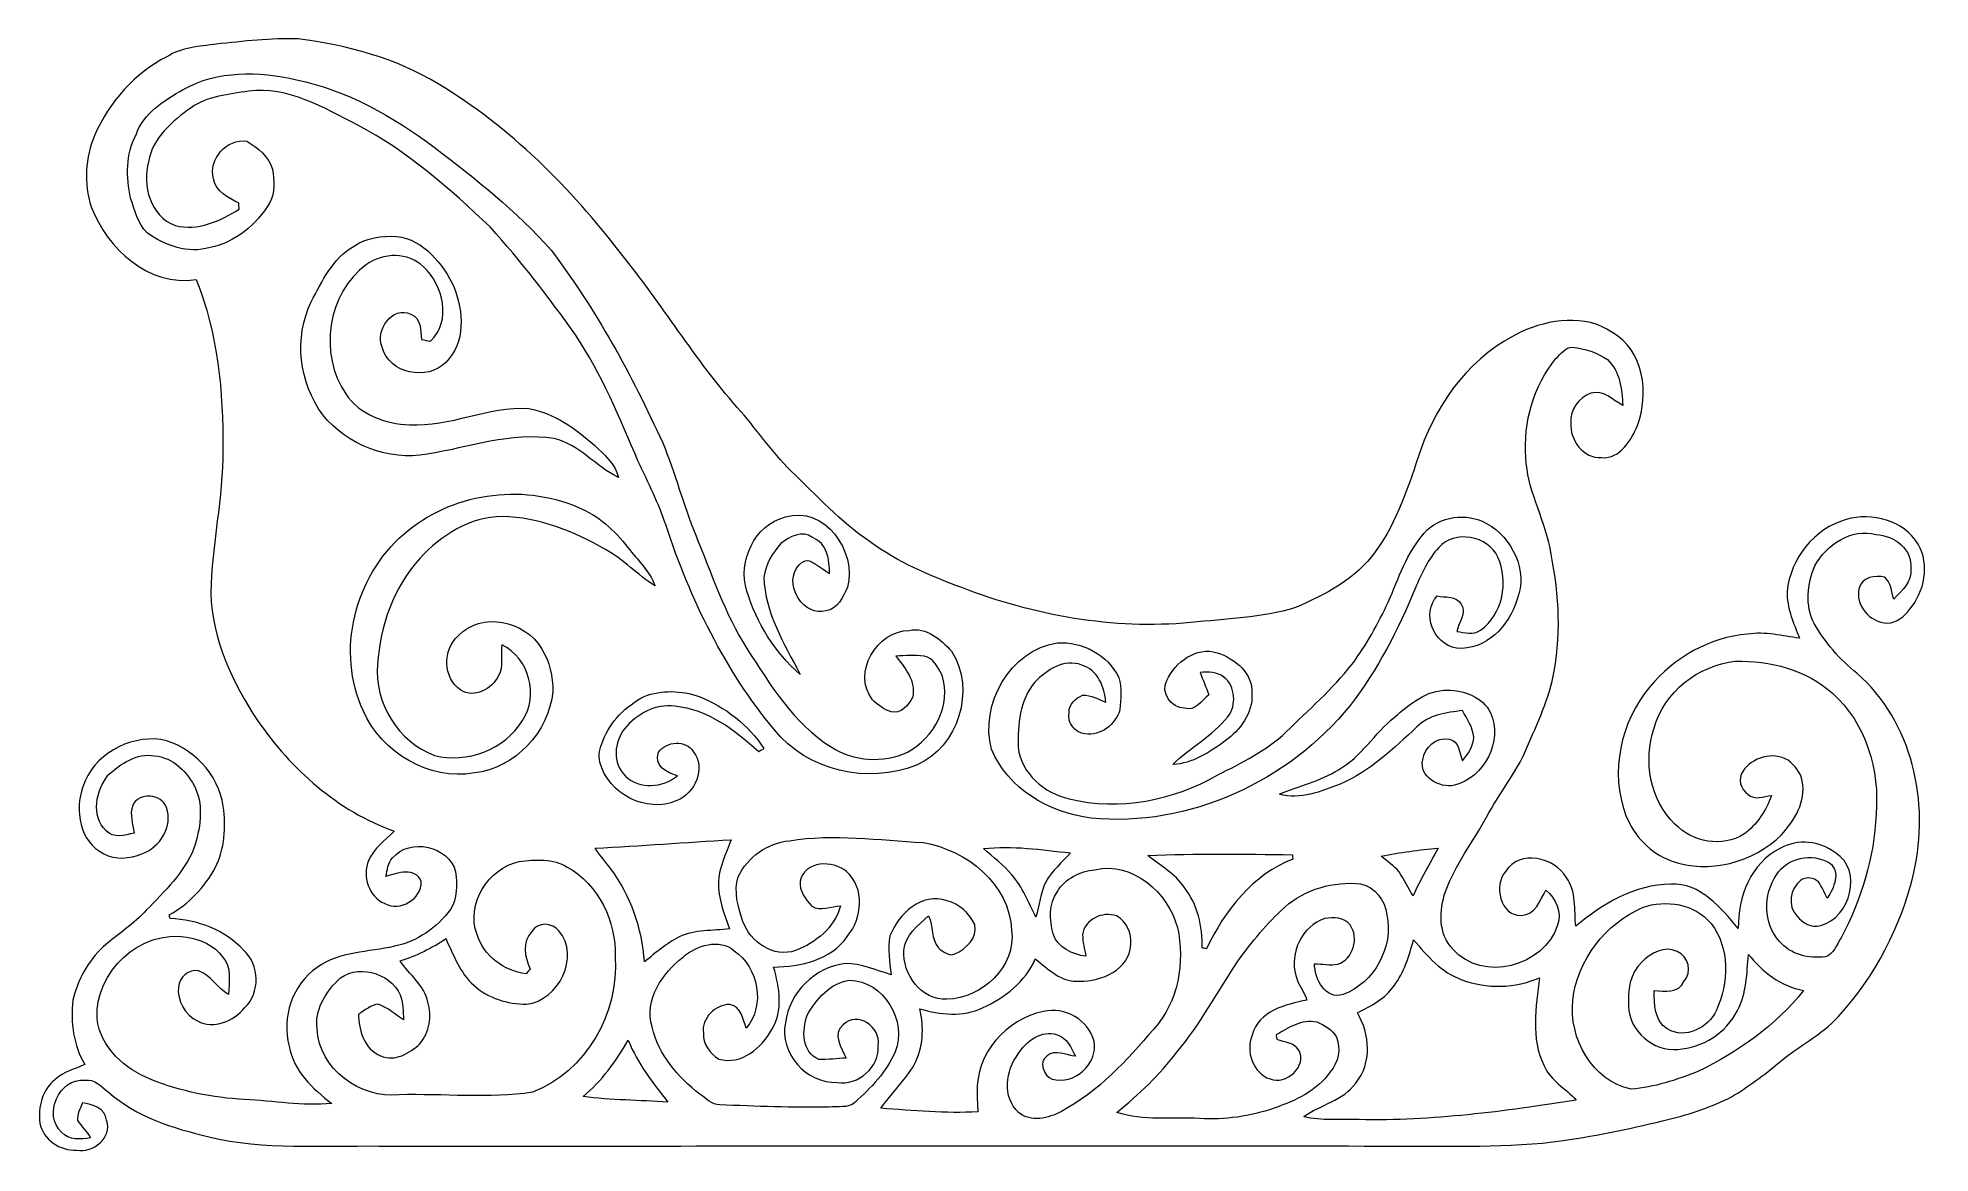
# Model space of a CAD drawing. Header units: centimetres. Extents: x -16.2 to 16.3, y -9.6 to 9.6.
import ezdxf

# ---------------------------------------------------------------- set-up
doc = ezdxf.new("R2010")
doc.units = ezdxf.units.CM
doc.header["$MEASUREMENT"] = 0
doc.layers.add('Layer 1', color=7, linetype='Continuous')

msp = doc.modelspace()

# ---------------------------------------------------------------- linework, layer by layer
at = {"layer": 'Layer 1', "color": 252, "lineweight": 9}
for points, knots in [([(-13.14463, 9.44912), (-12.67684, 9.49851), (-12.20765, 9.55848), (-11.73634, 9.53978), (-11.73634, 9.53978), (-10.89814, 9.43677), (-10.06135, 9.20923), (-9.33533, 8.76826), (-9.33533, 8.76826), (-8.09743, 8.02425), (-7.06415, 6.98708), (-6.19067, 5.84549), (-6.19067, 5.84549), (-5.49429, 4.99283), (-4.92984, 4.04068), (-4.201, 3.21342), (-4.201, 3.21342), (-3.8835, 2.85923), (-3.62033, 2.45918), (-3.27884, 2.1258), (-3.27884, 2.1258), (-2.83999, 1.706), (-2.43005, 1.24809), (-1.9224, 0.90766), (-1.9224, 0.90766), (-1.44827, 0.55242), (-0.89758, 0.32699), (-0.34725, 0.11991), (-0.34725, 0.11991), (0.89806, -0.36128), (2.24567, -0.6047), (3.58093, -0.47981), (3.58093, -0.47981), (4.18312, -0.4149), (4.79801, -0.40361), (5.38116, -0.2237), (5.38116, -0.2237), (5.89127, -0.00003), (6.41585, 0.26843), (6.74817, 0.73339), (6.74817, 0.73339), (7.13446, 1.25621), (7.32143, 1.88627), (7.5324, 2.49199), (7.5324, 2.49199), (7.82661, 3.34783), (8.42598, 4.12112), (9.25571, 4.51058), (9.25571, 4.51058), (9.7362, 4.72754), (10.35074, 4.82208), (10.81146, 4.50317), (10.81146, 4.50317), (11.36356, 4.1959), (11.44999, 3.44907), (11.25103, 2.90262), (11.25103, 2.90262), (11.13814, 2.64827), (10.95963, 2.32936), (10.63331, 2.35123), (10.63331, 2.35123), (10.3218, 2.33324), (10.08192, 2.65709), (10.10802, 2.95166), (10.10802, 2.95166), (10.08156, 3.17355), (10.24596, 3.38416), (10.44705, 3.45719), (10.44705, 3.45719), (10.66612, 3.52104), (10.82593, 3.34395), (10.99632, 3.24517), (10.99632, 3.24517), (10.98433, 3.52457), (10.95152, 3.83395), (10.73315, 4.03539), (10.73315, 4.03539), (10.55535, 4.15392), (10.34756, 4.22342), (10.13589, 4.24812), (10.13589, 4.24812), (10.01242, 4.24988), (9.9327, 4.12782), (9.84944, 4.05444), (9.84944, 4.05444), (9.46526, 3.58313), (9.28641, 2.95695), (9.33508, 2.35264), (9.33508, 2.35264), (9.35413, 1.81607), (9.63495, 1.34158), (9.7429, 0.8237), (9.7429, 0.8237), (9.88648, 0.12309), (9.95527, -0.60611), (9.81769, -1.31343), (9.81769, -1.31343), (9.7429, -1.78227), (9.52558, -2.20878), (9.34744, -2.64375), (9.34744, -2.64375), (9.16681, -3.06391), (8.86978, -3.41845), (8.65917, -3.82273), (8.65917, -3.82273), (8.42351, -4.24642), (8.12153, -4.63624), (7.9536, -5.0945), (7.9536, -5.0945), (7.84637, -5.42117), (7.82414, -5.82792), (8.08484, -6.08968), (8.08484, -6.08968), (8.58896, -6.66612), (9.64906, -6.38284), (9.87731, -5.67588), (9.87731, -5.67588), (9.95457, -5.44234), (9.84944, -5.21938), (9.67623, -5.07121), (9.67623, -5.07121), (9.57886, -5.24831), (9.49807, -5.49984), (9.25536, -5.50584), (9.25536, -5.50584), (8.88953, -5.51642), (8.77558, -4.98972), (8.9876, -4.74913), (8.9876, -4.74913), (9.22291, -4.37201), (9.82616, -4.50642), (10.02759, -4.8532), (10.02759, -4.8532), (10.20609, -5.09697), (10.16341, -5.40953), (10.18987, -5.69246), (10.18987, -5.69246), (10.65483, -5.30722), (11.19846, -4.97702), (11.82253, -4.96926), (11.82253, -4.96926), (12.33229, -4.94069), (12.68048, -5.38166), (12.98034, -5.72915), (12.98034, -5.72915), (12.96835, -5.19363), (13.19801, -4.59496), (13.70601, -4.35543), (13.70601, -4.35543), (13.99987, -4.18715), (14.38158, -4.22455), (14.64581, -4.43445), (14.64581, -4.43445), (15.12911, -4.72373), (14.90157, -5.55205), (14.39533, -5.67764), (14.39533, -5.67764), (14.23235, -5.73267), (14.08418, -5.63178), (13.9847, -5.51642), (13.9847, -5.51642), (13.82383, -5.3485), (13.86864, -5.0437), (14.04891, -4.90753), (14.04891, -4.90753), (14.13992, -4.83768), (14.27363, -4.85637), (14.35476, -4.93222), (14.35476, -4.93222), (14.42144, -5.01548), (14.45742, -5.11849), (14.50611, -5.21268), (14.50611, -5.21268), (14.62111, -5.03876), (14.74811, -4.75971), (14.5435, -4.6052), (14.5435, -4.6052), (14.25458, -4.42951), (13.81255, -4.50995), (13.6351, -4.81086), (13.6351, -4.81086), (13.40509, -5.14988), (13.40262, -5.64236), (13.68907, -5.95245), (13.68907, -5.95245), (13.87287, -6.18423), (14.19601, -6.2509), (14.47718, -6.21915), (14.47718, -6.21915), (14.62111, -6.17188), (14.66697, -6.0022), (14.74741, -5.89001), (14.74741, -5.89001), (15.08925, -5.23526), (15.31714, -4.51242), (15.34395, -3.77052), (15.34395, -3.77052), (15.41239, -3.01699), (15.17215, -2.2056), (14.59748, -1.69302), (14.59748, -1.69302), (14.14486, -1.29014), (13.52433, -1.12857), (12.92848, -1.14339), (12.92848, -1.14339), (12.29842, -1.21677), (11.69976, -1.66585), (11.53678, -2.29309), (11.53678, -2.29309), (11.34592, -2.84907), (11.46093, -3.52534), (11.89379, -3.9388), (11.89379, -3.9388), (12.18765, -4.25207), (12.70623, -4.34696), (13.0763, -4.11237), (13.0763, -4.11237), (13.29996, -3.94903), (13.46224, -3.70949), (13.54761, -3.44738), (13.54761, -3.44738), (13.41602, -3.46361), (13.25939, -3.53557), (13.1465, -3.42798), (13.1465, -3.42798), (13.01915, -3.34049), (12.9687, -3.16516), (13.05619, -3.03392), (13.05619, -3.03392), (13.21635, -2.7898), (13.5776, -2.68926), (13.83512, -2.84307), (13.83512, -2.84307), (13.94731, -2.93409), (14.05984, -3.0505), (14.07501, -3.20185), (14.07501, -3.20185), (14.15403, -3.55039), (13.94096, -3.87389), (13.72329, -4.12295), (13.72329, -4.12295), (13.23575, -4.59461), (12.47763, -4.81051), (11.83029, -4.56815), (11.83029, -4.56815), (11.46869, -4.4401), (11.19246, -4.1427), (11.05065, -3.79134), (11.05065, -3.79134), (10.77231, -3.05121), (10.95575, -2.17985), (11.46375, -1.5833), (11.46375, -1.5833), (11.87615, -1.08059), (12.48751, -0.72923), (13.14086, -0.67772), (13.14086, -0.67772), (13.4386, -0.6308), (13.73635, -0.70771), (14.03021, -0.74969), (14.03021, -0.74969), (13.93037, -0.4904), (13.81008, -0.22969), (13.81819, 0.055), (13.81819, 0.055), (13.87358, 0.61592), (14.28386, 1.13909), (14.83384, 1.28902), (14.83384, 1.28902), (15.27446, 1.41672), (15.8202, 1.27808), (16.06468, 0.86745), (16.06468, 0.86745), (16.27317, 0.51114), (16.17686, 0.05112), (15.9211, -0.25439), (15.9211, -0.25439), (15.83185, -0.37857), (15.69426, -0.47911), (15.53833, -0.4904), (15.53833, -0.4904), (15.242, -0.48228), (14.97565, -0.18348), (15.05468, 0.11815), (15.05468, 0.11815), (15.10865, 0.29983), (15.33055, 0.33934), (15.49353, 0.29736), (15.49353, 0.29736), (15.60854, 0.21128), (15.60219, 0.05077), (15.64805, -0.07518), (15.64805, -0.07518), (15.7874, 0.06911), (15.96273, 0.21833), (15.93874, 0.44235), (15.93874, 0.44235), (15.97931, 0.77608), (15.65546, 1.01667), (15.34678, 1.03114), (15.34678, 1.03114), (14.91462, 1.14649), (14.49376, 0.85616), (14.29162, 0.49385), (14.29162, 0.49385), (14.16215, 0.18694), (14.12511, -0.18877), (14.28068, -0.49357), (14.28068, -0.49357), (14.46836, -0.82165), (14.71918, -1.11164), (15.01375, -1.34835), (15.01375, -1.34835), (15.97049, -2.17632), (16.26823, -3.56838), (15.99411, -4.7703), (15.99411, -4.7703), (15.77858, -5.68716), (15.33443, -6.55429), (14.69378, -7.24644), (14.69378, -7.24644), (14.40345, -7.56606), (14.00481, -7.75233), (13.68025, -8.03137), (13.68025, -8.03137), (13.42378, -8.24974), (13.14968, -8.44765), (12.86251, -8.62298), (12.86251, -8.62298), (12.5235, -8.79231), (12.16296, -8.9179), (11.79466, -9.00539), (11.79466, -9.00539), (11.19458, -9.15603), (10.58816, -9.28303), (9.97573, -9.37122), (9.97573, -9.37122), (9.0257, -9.50775), (8.06297, -9.45871), (7.10695, -9.46647), (7.10695, -9.46647), (1.28611, -9.45836), (-4.53438, -9.46788), (-10.35555, -9.46647), (-10.35555, -9.46647), (-11.32782, -9.45483), (-12.31525, -9.53421), (-13.27092, -9.30913), (-13.27092, -9.30913), (-13.8844, -9.15815), (-14.5187, -8.968), (-14.99918, -8.53585), (-14.99918, -8.53585), (-15.11771, -8.44306), (-15.22884, -8.30795), (-15.40064, -8.33758), (-15.40064, -8.33758), (-15.8462, -8.29208), (-16.12241, -8.93166), (-15.79787, -9.22905), (-15.79787, -9.22905), (-15.67087, -9.36981), (-15.46837, -9.35605), (-15.29975, -9.3243), (-15.29975, -9.3243), (-15.36289, -9.21706), (-15.46061, -9.13486), (-15.52235, -9.02691), (-15.52235, -9.02691), (-15.53963, -8.92143), (-15.47331, -8.8223), (-15.44156, -8.72529), (-15.44156, -8.72529), (-15.27223, -8.74469), (-15.04433, -8.82265), (-15.02599, -9.02233), (-15.02599, -9.02233), (-14.92227, -9.32748), (-15.25882, -9.58853), (-15.53999, -9.53668), (-15.53999, -9.53668), (-15.82256, -9.55114), (-16.1189, -9.35923), (-16.1697, -9.07101), (-16.1697, -9.07101), (-16.20568, -8.80396), (-16.13089, -8.49175), (-15.90758, -8.32312), (-15.90758, -8.32312), (-15.76753, -8.18695), (-15.5735, -8.14567), (-15.40064, -8.06912), (-15.40064, -8.06912), (-15.59678, -7.73821), (-15.643, -7.34099), (-15.60701, -6.96351), (-15.60701, -6.96351), (-15.52023, -6.61779), (-15.34808, -6.28689), (-15.08279, -6.04523), (-15.08279, -6.04523), (-14.83655, -5.83216), (-14.56103, -5.65295), (-14.33807, -5.41341), (-14.33807, -5.41341), (-14.02939, -5.09379), (-13.69531, -4.77206), (-13.52563, -4.35296), (-13.52563, -4.35296), (-13.42156, -4.02911), (-13.35629, -3.65305), (-13.49846, -3.33096), (-13.49846, -3.33096), (-13.63252, -3.05262), (-13.88017, -2.79368), (-14.20437, -2.76687), (-14.20437, -2.76687), (-14.50988, -2.71254), (-14.78328, -2.9041), (-14.99636, -3.09566), (-14.99636, -3.09566), (-15.20661, -3.35883), (-15.30116, -3.79733), (-15.03305, -4.05451), (-15.03305, -4.05451), (-14.90993, -4.18363), (-14.70673, -4.136), (-14.55362, -4.09261), (-14.55362, -4.09261), (-14.57126, -3.93915), (-14.63652, -3.77158), (-14.57761, -3.62165), (-14.57761, -3.62165), (-14.47883, -3.38247), (-14.07702, -3.41704), (-13.99905, -3.65622), (-13.99905, -3.65622), (-13.87629, -3.96914), (-14.11476, -4.34555), (-14.41886, -4.45033), (-14.41886, -4.45033), (-14.62453, -4.52617), (-14.87712, -4.5678), (-15.07503, -4.44786), (-15.07503, -4.44786), (-15.4906, -4.24854), (-15.57879, -3.69327), (-15.43168, -3.29745), (-15.43168, -3.29745), (-15.25988, -2.74958), (-14.65028, -2.42256), (-14.09677, -2.4843), (-14.09677, -2.4843), (-13.55173, -2.60212), (-13.10617, -3.08331), (-13.02292, -3.63329), (-13.02292, -3.63329), (-12.97494, -3.98713), (-12.9954, -4.36601), (-13.16156, -4.68845), (-13.16156, -4.68845), (-13.34218, -5.0243), (-13.61523, -5.31287), (-13.95143, -5.49596), (-13.95143, -5.49596), (-13.94755, -5.51183), (-13.94014, -5.54323), (-13.93626, -5.55875), (-13.93626, -5.55875), (-13.46953, -5.58451), (-12.99258, -5.75066), (-12.67402, -6.10521), (-12.67402, -6.10521), (-12.39709, -6.35145), (-12.38439, -6.83898), (-12.65673, -7.09475), (-12.65673, -7.09475), (-12.84088, -7.32229), (-13.19119, -7.46481), (-13.4646, -7.31947), (-13.4646, -7.31947), (-13.68191, -7.22034), (-13.81667, -6.97163), (-13.79338, -6.73668), (-13.79338, -6.73668), (-13.77504, -6.57264), (-13.61805, -6.41812), (-13.44766, -6.45834), (-13.44766, -6.45834), (-13.23247, -6.53101), (-13.13016, -6.75679), (-12.93543, -6.86227), (-12.93543, -6.86227), (-12.9252, -6.65095), (-12.87263, -6.39237), (-13.03597, -6.22057), (-13.03597, -6.22057), (-13.17144, -6.01878), (-13.41732, -5.91718), (-13.65016, -5.88331), (-13.65016, -5.88331), (-14.44638, -5.73726), (-15.23448, -6.48197), (-15.18756, -7.2789), (-15.18756, -7.2789), (-15.13676, -7.77914), (-14.70285, -8.14779), (-14.2587, -8.32383), (-14.2587, -8.32383), (-13.7514, -8.53232), (-13.20566, -8.63462), (-12.65991, -8.66778), (-12.65991, -8.66778), (-12.16073, -8.69318), (-11.66296, -8.77961), (-11.16166, -8.73622), (-11.16166, -8.73622), (-11.48551, -8.48399), (-11.82065, -8.17813), (-11.89191, -7.75303), (-11.89191, -7.75303), (-12.02597, -7.26161), (-11.83723, -6.6887), (-11.41213, -6.39978), (-11.41213, -6.39978), (-11.02761, -6.11544), (-10.527, -6.14683), (-10.08392, -6.03606), (-10.08392, -6.03606), (-9.70046, -5.95492), (-9.35085, -5.72315), (-9.12402, -5.40459), (-9.12402, -5.40459), (-9.00654, -5.21621), (-9.00619, -4.9735), (-9.03547, -4.76148), (-9.03547, -4.76148), (-9.14764, -4.31662), (-9.82393, -4.16281), (-10.11603, -4.51982), (-10.11603, -4.51982), (-10.20352, -4.60237), (-10.20174, -4.72937), (-10.23562, -4.83768), (-10.23562, -4.83768), (-10.0377, -4.77876), (-9.72267, -4.67046), (-9.6253, -4.92658), (-9.6253, -4.92658), (-9.6112, -5.21938), (-9.99397, -5.45257), (-10.24973, -5.30405), (-10.24973, -5.30405), (-10.52666, -5.18728), (-10.64061, -4.83415), (-10.52878, -4.56639), (-10.52878, -4.56639), (-10.43776, -4.35578), (-10.24585, -4.21749), (-10.08922, -4.05804), (-10.08922, -4.05804), (-11.06077, -3.71972), (-11.85416, -2.99653), (-12.43554, -2.16327), (-12.43554, -2.16327), (-12.86135, -1.50816), (-13.21553, -0.77085), (-13.23741, 0.02466), (-13.23741, 0.02466), (-13.22188, 0.85157), (-13.02398, 1.66472), (-13.03174, 2.49269), (-13.03174, 2.49269), (-13.01833, 3.47835), (-13.11781, 4.4873), (-13.48894, 5.40875), (-13.48894, 5.40875), (-14.30491, 5.28458), (-15.01717, 5.93616), (-15.2881, 6.65794), (-15.2881, 6.65794), (-15.41828, 7.05799), (-15.39253, 7.50531), (-15.22884, 7.89196), (-15.22884, 7.89196), (-14.97801, 8.45887), (-14.54762, 8.95241), (-13.99023, 9.23322), (-13.99023, 9.23322), (-13.73976, 9.39761), (-13.43214, 9.41137), (-13.14463, 9.44912), (-13.14463, 9.44912), (-13.14463, 9.44912), (-13.14463, 9.44912), (-13.14463, 9.44912)], [0, 0, 0, 0, 0.00666667, 0.00666667, 0.00666667, 0.00666667, 0.01333333, 0.01333333, 0.01333333, 0.01333333, 0.02, 0.02, 0.02, 0.02, 0.02666667, 0.02666667, 0.02666667, 0.02666667, 0.03333333, 0.03333333, 0.03333333, 0.03333333, 0.04, 0.04, 0.04, 0.04, 0.04666667, 0.04666667, 0.04666667, 0.04666667, 0.05333333, 0.05333333, 0.05333333, 0.05333333, 0.06, 0.06, 0.06, 0.06, 0.06666667, 0.06666667, 0.06666667, 0.06666667, 0.07333333, 0.07333333, 0.07333333, 0.07333333, 0.08, 0.08, 0.08, 0.08, 0.08666667, 0.08666667, 0.08666667, 0.08666667, 0.09333333, 0.09333333, 0.09333333, 0.09333333, 0.1, 0.1, 0.1, 0.1, 0.10666667, 0.10666667, 0.10666667, 0.10666667, 0.11333333, 0.11333333, 0.11333333, 0.11333333, 0.12, 0.12, 0.12, 0.12, 0.12666667, 0.12666667, 0.12666667, 0.12666667, 0.13333333, 0.13333333, 0.13333333, 0.13333333, 0.14, 0.14, 0.14, 0.14, 0.14666667, 0.14666667, 0.14666667, 0.14666667, 0.15333333, 0.15333333, 0.15333333, 0.15333333, 0.16, 0.16, 0.16, 0.16, 0.16666667, 0.16666667, 0.16666667, 0.16666667, 0.17333333, 0.17333333, 0.17333333, 0.17333333, 0.18, 0.18, 0.18, 0.18, 0.18666667, 0.18666667, 0.18666667, 0.18666667, 0.19333333, 0.19333333, 0.19333333, 0.19333333, 0.2, 0.2, 0.2, 0.2, 0.20666667, 0.20666667, 0.20666667, 0.20666667, 0.21333333, 0.21333333, 0.21333333, 0.21333333, 0.22, 0.22, 0.22, 0.22, 0.22666667, 0.22666667, 0.22666667, 0.22666667, 0.23333333, 0.23333333, 0.23333333, 0.23333333, 0.24, 0.24, 0.24, 0.24, 0.24666667, 0.24666667, 0.24666667, 0.24666667, 0.25333333, 0.25333333, 0.25333333, 0.25333333, 0.26, 0.26, 0.26, 0.26, 0.26666667, 0.26666667, 0.26666667, 0.26666667, 0.27333333, 0.27333333, 0.27333333, 0.27333333, 0.28, 0.28, 0.28, 0.28, 0.28666667, 0.28666667, 0.28666667, 0.28666667, 0.29333333, 0.29333333, 0.29333333, 0.29333333, 0.3, 0.3, 0.3, 0.3, 0.30666667, 0.30666667, 0.30666667, 0.30666667, 0.31333333, 0.31333333, 0.31333333, 0.31333333, 0.32, 0.32, 0.32, 0.32, 0.32666667, 0.32666667, 0.32666667, 0.32666667, 0.33333333, 0.33333333, 0.33333333, 0.33333333, 0.34, 0.34, 0.34, 0.34, 0.34666667, 0.34666667, 0.34666667, 0.34666667, 0.35333333, 0.35333333, 0.35333333, 0.35333333, 0.36, 0.36, 0.36, 0.36, 0.36666667, 0.36666667, 0.36666667, 0.36666667, 0.37333333, 0.37333333, 0.37333333, 0.37333333, 0.38, 0.38, 0.38, 0.38, 0.38666667, 0.38666667, 0.38666667, 0.38666667, 0.39333333, 0.39333333, 0.39333333, 0.39333333, 0.4, 0.4, 0.4, 0.4, 0.40666667, 0.40666667, 0.40666667, 0.40666667, 0.41333333, 0.41333333, 0.41333333, 0.41333333, 0.42, 0.42, 0.42, 0.42, 0.42666667, 0.42666667, 0.42666667, 0.42666667, 0.43333333, 0.43333333, 0.43333333, 0.43333333, 0.44, 0.44, 0.44, 0.44, 0.44666667, 0.44666667, 0.44666667, 0.44666667, 0.45333333, 0.45333333, 0.45333333, 0.45333333, 0.46, 0.46, 0.46, 0.46, 0.46666667, 0.46666667, 0.46666667, 0.46666667, 0.47333333, 0.47333333, 0.47333333, 0.47333333, 0.48, 0.48, 0.48, 0.48, 0.48666667, 0.48666667, 0.48666667, 0.48666667, 0.49333333, 0.49333333, 0.49333333, 0.49333333, 0.5, 0.5, 0.5, 0.5, 0.50666667, 0.50666667, 0.50666667, 0.50666667, 0.51333333, 0.51333333, 0.51333333, 0.51333333, 0.52, 0.52, 0.52, 0.52, 0.52666667, 0.52666667, 0.52666667, 0.52666667, 0.53333333, 0.53333333, 0.53333333, 0.53333333, 0.54, 0.54, 0.54, 0.54, 0.54666667, 0.54666667, 0.54666667, 0.54666667, 0.55333333, 0.55333333, 0.55333333, 0.55333333, 0.56, 0.56, 0.56, 0.56, 0.56666667, 0.56666667, 0.56666667, 0.56666667, 0.57333333, 0.57333333, 0.57333333, 0.57333333, 0.58, 0.58, 0.58, 0.58, 0.58666667, 0.58666667, 0.58666667, 0.58666667, 0.59333333, 0.59333333, 0.59333333, 0.59333333, 0.6, 0.6, 0.6, 0.6, 0.60666667, 0.60666667, 0.60666667, 0.60666667, 0.61333333, 0.61333333, 0.61333333, 0.61333333, 0.62, 0.62, 0.62, 0.62, 0.62666667, 0.62666667, 0.62666667, 0.62666667, 0.63333333, 0.63333333, 0.63333333, 0.63333333, 0.64, 0.64, 0.64, 0.64, 0.64666667, 0.64666667, 0.64666667, 0.64666667, 0.65333333, 0.65333333, 0.65333333, 0.65333333, 0.66, 0.66, 0.66, 0.66, 0.66666667, 0.66666667, 0.66666667, 0.66666667, 0.67333333, 0.67333333, 0.67333333, 0.67333333, 0.68, 0.68, 0.68, 0.68, 0.68666667, 0.68666667, 0.68666667, 0.68666667, 0.69333333, 0.69333333, 0.69333333, 0.69333333, 0.7, 0.7, 0.7, 0.7, 0.70666667, 0.70666667, 0.70666667, 0.70666667, 0.71333333, 0.71333333, 0.71333333, 0.71333333, 0.72, 0.72, 0.72, 0.72, 0.72666667, 0.72666667, 0.72666667, 0.72666667, 0.73333333, 0.73333333, 0.73333333, 0.73333333, 0.74, 0.74, 0.74, 0.74, 0.74666667, 0.74666667, 0.74666667, 0.74666667, 0.75333333, 0.75333333, 0.75333333, 0.75333333, 0.76, 0.76, 0.76, 0.76, 0.76666667, 0.76666667, 0.76666667, 0.76666667, 0.77333333, 0.77333333, 0.77333333, 0.77333333, 0.78, 0.78, 0.78, 0.78, 0.78666667, 0.78666667, 0.78666667, 0.78666667, 0.79333333, 0.79333333, 0.79333333, 0.79333333, 0.8, 0.8, 0.8, 0.8, 0.80666667, 0.80666667, 0.80666667, 0.80666667, 0.81333333, 0.81333333, 0.81333333, 0.81333333, 0.82, 0.82, 0.82, 0.82, 0.82666667, 0.82666667, 0.82666667, 0.82666667, 0.83333333, 0.83333333, 0.83333333, 0.83333333, 0.84, 0.84, 0.84, 0.84, 0.84666667, 0.84666667, 0.84666667, 0.84666667, 0.85333333, 0.85333333, 0.85333333, 0.85333333, 0.86, 0.86, 0.86, 0.86, 0.86666667, 0.86666667, 0.86666667, 0.86666667, 0.87333333, 0.87333333, 0.87333333, 0.87333333, 0.88, 0.88, 0.88, 0.88, 0.88666667, 0.88666667, 0.88666667, 0.88666667, 0.89333333, 0.89333333, 0.89333333, 0.89333333, 0.9, 0.9, 0.9, 0.9, 0.90666667, 0.90666667, 0.90666667, 0.90666667, 0.91333333, 0.91333333, 0.91333333, 0.91333333, 0.92, 0.92, 0.92, 0.92, 0.92666667, 0.92666667, 0.92666667, 0.92666667, 0.93333333, 0.93333333, 0.93333333, 0.93333333, 0.94, 0.94, 0.94, 0.94, 0.94666667, 0.94666667, 0.94666667, 0.94666667, 0.95333333, 0.95333333, 0.95333333, 0.95333333, 0.96, 0.96, 0.96, 0.96, 0.96666667, 0.96666667, 0.96666667, 0.96666667, 0.97333333, 0.97333333, 0.97333333, 0.97333333, 0.98, 0.98, 0.98, 0.98, 0.98666667, 0.98666667, 0.98666667, 0.98666667, 1, 1, 1, 1]), ([(-13.70978, 8.67301), (-14.03186, 8.48427), (-14.39875, 8.26943), (-14.52046, 7.8909), (-14.52046, 7.8909), (-14.70002, 7.5607), (-14.69015, 7.1677), (-14.61289, 6.80858), (-14.61289, 6.80858), (-14.54692, 6.60008), (-14.48765, 6.37148), (-14.3289, 6.21097), (-14.3289, 6.21097), (-14.02692, 5.9859), (-13.6244, 5.85043), (-13.25046, 5.95768), (-13.25046, 5.95768), (-12.81831, 6.04869), (-12.44295, 6.34997), (-12.2267, 6.72991), (-12.2267, 6.72991), (-12.1258, 6.90242), (-12.14768, 7.11479), (-12.17696, 7.30317), (-12.17696, 7.30317), (-12.24046, 7.51837), (-12.43413, 7.67253), (-12.61899, 7.78224), (-12.61899, 7.78224), (-12.95942, 7.8401), (-13.28503, 7.46792), (-13.1919, 7.13701), (-13.1919, 7.13701), (-13.15556, 6.91829), (-12.93402, 6.81105), (-12.75516, 6.71932), (-12.75516, 6.71932), (-12.75445, 6.69357), (-12.75304, 6.64242), (-12.75234, 6.61667), (-12.75234, 6.61667), (-13.07195, 6.41558), (-13.46424, 6.23355), (-13.84842, 6.33727), (-13.84842, 6.33727), (-14.27457, 6.49566), (-14.4171, 7.02695), (-14.30562, 7.43229), (-14.30562, 7.43229), (-14.23894, 7.84186), (-13.89393, 8.13149), (-13.57466, 8.35798), (-13.57466, 8.35798), (-13.28715, 8.56118), (-12.92767, 8.58834), (-12.59147, 8.64337), (-12.59147, 8.64337), (-11.91202, 8.72839), (-11.29466, 8.36045), (-10.71469, 8.06129), (-10.71469, 8.06129), (-9.86203, 7.6115), (-9.13778, 6.96838), (-8.44175, 6.31116), (-8.44175, 6.31116), (-7.9154, 5.72625), (-7.4328, 5.10184), (-6.97983, 4.45837), (-6.97983, 4.45837), (-6.52687, 3.78562), (-6.21678, 3.03068), (-5.9021, 2.28702), (-5.9021, 2.28702), (-5.72924, 1.92507), (-5.54897, 1.56595), (-5.42373, 1.18424), (-5.42373, 1.18424), (-5.0078, -0.07694), (-4.41654, -1.29508), (-3.56353, -2.32061), (-3.56353, -2.32061), (-3.00297, -3.0251), (-1.95098, -3.26323), (-1.12583, -2.92562), (-1.12583, -2.92562), (-0.40581, -2.61694), (-0.10101, -1.6334), (-0.52187, -0.97335), (-0.52187, -0.97335), (-0.70426, -0.77085), (-0.95755, -0.55178), (-1.25248, -0.61387), (-1.25248, -0.61387), (-1.80175, -0.61987), (-2.24061, -1.348), (-1.88148, -1.80414), (-1.88148, -1.80414), (-1.79399, -1.89586), (-1.6811, -1.971), (-1.5601, -2.01298), (-1.5601, -2.01298), (-1.39465, -2.05849), (-1.26094, -1.8948), (-1.19392, -1.76498), (-1.19392, -1.76498), (-1.12477, -1.48629), (-1.3255, -1.25663), (-1.47967, -1.05378), (-1.47967, -1.05378), (-1.3181, -1.04496), (-1.15546, -1.03826), (-0.99354, -1.05766), (-0.99354, -1.05766), (-0.83161, -1.08271), (-0.75577, -1.25663), (-0.68415, -1.38328), (-0.68415, -1.38328), (-0.52223, -1.90362), (-0.81997, -2.45748), (-1.2807, -2.70372), (-1.2807, -2.70372), (-1.69274, -2.89881), (-2.20709, -2.86353), (-2.5895, -2.61482), (-2.5895, -2.61482), (-3.23369, -2.21618), (-3.63409, -1.54591), (-4.0352, -0.92537), (-4.0352, -0.92537), (-4.41973, -0.32177), (-4.64162, 0.36403), (-4.91431, 1.0209), (-4.91431, 1.0209), (-5.12705, 1.53984), (-5.26286, 2.08665), (-5.48018, 2.60347), (-5.48018, 2.60347), (-6.00899, 3.76446), (-6.62141, 4.89511), (-7.39541, 5.91252), (-7.39541, 5.91252), (-7.98701, 6.58245), (-8.69151, 7.14195), (-9.40306, 7.67888), (-9.40306, 7.67888), (-10.10615, 8.21087), (-10.89602, 8.65748), (-11.76738, 8.83811), (-11.76738, 8.83811), (-12.40803, 8.98768), (-13.12028, 9.0025), (-13.70978, 8.67301), (-13.70978, 8.67301), (-13.70978, 8.67301), (-13.70978, 8.67301), (-13.70978, 8.67301)], [0, 0, 0, 0, 0.025, 0.025, 0.025, 0.025, 0.05, 0.05, 0.05, 0.05, 0.075, 0.075, 0.075, 0.075, 0.1, 0.1, 0.1, 0.1, 0.125, 0.125, 0.125, 0.125, 0.15, 0.15, 0.15, 0.15, 0.175, 0.175, 0.175, 0.175, 0.2, 0.2, 0.2, 0.2, 0.225, 0.225, 0.225, 0.225, 0.25, 0.25, 0.25, 0.25, 0.275, 0.275, 0.275, 0.275, 0.3, 0.3, 0.3, 0.3, 0.325, 0.325, 0.325, 0.325, 0.35, 0.35, 0.35, 0.35, 0.375, 0.375, 0.375, 0.375, 0.4, 0.4, 0.4, 0.4, 0.425, 0.425, 0.425, 0.425, 0.45, 0.45, 0.45, 0.45, 0.475, 0.475, 0.475, 0.475, 0.5, 0.5, 0.5, 0.5, 0.525, 0.525, 0.525, 0.525, 0.55, 0.55, 0.55, 0.55, 0.575, 0.575, 0.575, 0.575, 0.6, 0.6, 0.6, 0.6, 0.625, 0.625, 0.625, 0.625, 0.65, 0.65, 0.65, 0.65, 0.675, 0.675, 0.675, 0.675, 0.7, 0.7, 0.7, 0.7, 0.725, 0.725, 0.725, 0.725, 0.75, 0.75, 0.75, 0.75, 0.775, 0.775, 0.775, 0.775, 0.8, 0.8, 0.8, 0.8, 0.825, 0.825, 0.825, 0.825, 0.85, 0.85, 0.85, 0.85, 0.875, 0.875, 0.875, 0.875, 0.9, 0.9, 0.9, 0.9, 0.925, 0.925, 0.925, 0.925, 0.95, 0.95, 0.95, 0.95, 1, 1, 1, 1]), ([(-10.77749, 5.98343), (-11.14191, 5.77705), (-11.32817, 5.38406), (-11.51232, 5.0274), (-11.51232, 5.0274), (-11.81395, 4.40898), (-11.7247, 3.63428), (-11.31406, 3.08571), (-11.31406, 3.08571), (-10.89249, 2.56713), (-10.18553, 2.29055), (-9.52442, 2.4105), (-9.52442, 2.4105), (-8.80192, 2.52585), (-8.08685, 2.7982), (-7.34566, 2.6779), (-7.34566, 2.6779), (-6.91034, 2.58265), (-6.6327, 2.1953), (-6.24218, 2.01186), (-6.24218, 2.01186), (-6.29368, 2.2454), (-6.4863, 2.40662), (-6.65034, 2.56431), (-6.65034, 2.56431), (-6.97701, 2.84865), (-7.34531, 3.11817), (-7.78099, 3.19543), (-7.78099, 3.19543), (-8.47879, 3.23917), (-9.12896, 2.87475), (-9.8271, 2.91567), (-9.8271, 2.91567), (-10.23809, 2.93367), (-10.6833, 3.08571), (-10.91895, 3.4459), (-10.91895, 3.4459), (-11.38603, 4.12464), (-11.24033, 5.17522), (-10.56581, 5.66628), (-10.56581, 5.66628), (-10.28254, 5.87266), (-9.84263, 5.885), (-9.5865, 5.62536), (-9.5865, 5.62536), (-9.24573, 5.31597), (-9.0979, 4.6965), (-9.46656, 4.35077), (-9.46656, 4.35077), (-9.51736, 4.3603), (-9.56781, 4.36982), (-9.61826, 4.38005), (-9.61826, 4.38005), (-9.63696, 4.53492), (-9.62319, 4.748), (-9.80135, 4.81185), (-9.80135, 4.81185), (-10.12061, 4.97272), (-10.42612, 4.53351), (-10.29558, 4.246), (-10.29558, 4.246), (-10.17635, 3.78915), (-9.5216, 3.66497), (-9.20304, 3.98671), (-9.20304, 3.98671), (-8.86226, 4.32185), (-8.8993, 4.85948), (-9.0598, 5.27399), (-9.0598, 5.27399), (-9.24996, 5.67651), (-9.5784, 6.09138), (-10.04865, 6.15065), (-10.04865, 6.15065), (-10.29912, 6.15982), (-10.5651, 6.12842), (-10.77749, 5.98343), (-10.77749, 5.98343), (-10.77749, 5.98343), (-10.77749, 5.98343), (-10.77749, 5.98343)], [0, 0, 0, 0, 0.04761905, 0.04761905, 0.04761905, 0.04761905, 0.0952381, 0.0952381, 0.0952381, 0.0952381, 0.14285714, 0.14285714, 0.14285714, 0.14285714, 0.19047619, 0.19047619, 0.19047619, 0.19047619, 0.23809524, 0.23809524, 0.23809524, 0.23809524, 0.28571429, 0.28571429, 0.28571429, 0.28571429, 0.33333333, 0.33333333, 0.33333333, 0.33333333, 0.38095238, 0.38095238, 0.38095238, 0.38095238, 0.42857143, 0.42857143, 0.42857143, 0.42857143, 0.47619048, 0.47619048, 0.47619048, 0.47619048, 0.52380952, 0.52380952, 0.52380952, 0.52380952, 0.57142857, 0.57142857, 0.57142857, 0.57142857, 0.61904762, 0.61904762, 0.61904762, 0.61904762, 0.66666667, 0.66666667, 0.66666667, 0.66666667, 0.71428571, 0.71428571, 0.71428571, 0.71428571, 0.76190476, 0.76190476, 0.76190476, 0.76190476, 0.80952381, 0.80952381, 0.80952381, 0.80952381, 0.85714286, 0.85714286, 0.85714286, 0.85714286, 0.9047619, 0.9047619, 0.9047619, 0.9047619, 1, 1, 1, 1]), ([(-9.92412, 1.03784), (-10.77078, 0.315), (-11.09393, -0.98428), (-10.61909, -2.0017), (-10.61909, -2.0017), (-10.29629, -2.71254), (-9.49655, -3.19973), (-8.71267, -3.06144), (-8.71267, -3.06144), (-8.01524, -2.97818), (-7.4321, -2.36047), (-7.36824, -1.66515), (-7.36824, -1.66515), (-7.36083, -1.40832), (-7.42081, -1.14162), (-7.56333, -0.92537), (-7.56333, -0.92537), (-7.8385, -0.44771), (-8.59767, -0.28367), (-8.99101, -0.70594), (-8.99101, -0.70594), (-9.26266, -0.94372), (-9.25137, -1.43161), (-8.94728, -1.63869), (-8.94728, -1.63869), (-8.71656, -1.78615), (-8.40576, -1.62211), (-8.30205, -1.39351), (-8.30205, -1.39351), (-8.20538, -1.23405), (-8.26712, -1.04002), (-8.24348, -0.86434), (-8.24348, -0.86434), (-7.77147, -1.07565), (-7.60213, -1.73993), (-7.88965, -2.1615), (-7.88965, -2.1615), (-8.18845, -2.66351), (-8.84356, -2.90163), (-9.39989, -2.76087), (-9.39989, -2.76087), (-10.02113, -2.53122), (-10.43776, -1.85388), (-10.37391, -1.19736), (-10.37391, -1.19736), (-10.33509, -0.53414), (-10.09767, 0.1252), (-9.64895, 0.62191), (-9.64895, 0.62191), (-9.28559, 1.01985), (-8.78923, 1.33699), (-8.23466, 1.34087), (-8.23466, 1.34087), (-7.60355, 1.32817), (-7.00418, 1.08617), (-6.46372, 0.77643), (-6.46372, 0.77643), (-6.15398, 0.60322), (-5.91268, 0.33581), (-5.61211, 0.15025), (-5.61211, 0.15025), (-5.70454, 0.40778), (-5.91303, 0.59581), (-6.07743, 0.80677), (-6.07743, 0.80677), (-6.30532, 1.10063), (-6.58719, 1.36486), (-6.93856, 1.50104), (-6.93856, 1.50104), (-7.91187, 1.92437), (-9.12472, 1.73775), (-9.92412, 1.03784), (-9.92412, 1.03784), (-9.92412, 1.03784), (-9.92412, 1.03784), (-9.92412, 1.03784)], [0, 0, 0, 0, 0.05, 0.05, 0.05, 0.05, 0.1, 0.1, 0.1, 0.1, 0.15, 0.15, 0.15, 0.15, 0.2, 0.2, 0.2, 0.2, 0.25, 0.25, 0.25, 0.25, 0.3, 0.3, 0.3, 0.3, 0.35, 0.35, 0.35, 0.35, 0.4, 0.4, 0.4, 0.4, 0.45, 0.45, 0.45, 0.45, 0.5, 0.5, 0.5, 0.5, 0.55, 0.55, 0.55, 0.55, 0.6, 0.6, 0.6, 0.6, 0.65, 0.65, 0.65, 0.65, 0.7, 0.7, 0.7, 0.7, 0.75, 0.75, 0.75, 0.75, 0.8, 0.8, 0.8, 0.8, 0.85, 0.85, 0.85, 0.85, 0.9, 0.9, 0.9, 0.9, 1, 1, 1, 1]), ([(-3.3748, 1.33347), (-3.90714, 1.20223), (-4.19465, 0.57182), (-4.03696, 0.06205), (-4.03696, 0.06205), (-3.8701, -0.4851), (-3.55824, -0.99522), (-3.1215, -1.36846), (-3.1215, -1.36846), (-3.39949, -0.84317), (-3.72193, -0.31118), (-3.74486, 0.30124), (-3.74486, 0.30124), (-3.71876, 0.52137), (-3.59281, 0.7161), (-3.451, 0.87979), (-3.451, 0.87979), (-3.30601, 0.99656), (-3.0834, 1.11298), (-2.91019, 0.97928), (-2.91019, 0.97928), (-2.65478, 0.89002), (-2.61984, 0.59298), (-2.61702, 0.36333), (-2.61702, 0.36333), (-2.71299, 0.42612), (-2.80577, 0.49421), (-2.90455, 0.55171), (-2.90455, 0.55171), (-3.02343, 0.63779), (-3.13597, 0.5376), (-3.19241, 0.44341), (-3.19241, 0.44341), (-3.37339, 0.1185), (-3.058, -0.37363), (-2.67946, -0.27979), (-2.67946, -0.27979), (-2.47803, -0.25227), (-2.38702, -0.03637), (-2.30764, 0.12697), (-2.30764, 0.12697), (-2.14183, 0.73339), (-2.70522, 1.54055), (-3.3748, 1.33347), (-3.3748, 1.33347), (-3.3748, 1.33347), (-3.3748, 1.33347), (-3.3748, 1.33347)], [0, 0, 0, 0, 0.07692308, 0.07692308, 0.07692308, 0.07692308, 0.15384615, 0.15384615, 0.15384615, 0.15384615, 0.23076923, 0.23076923, 0.23076923, 0.23076923, 0.30769231, 0.30769231, 0.30769231, 0.30769231, 0.38461538, 0.38461538, 0.38461538, 0.38461538, 0.46153846, 0.46153846, 0.46153846, 0.46153846, 0.53846154, 0.53846154, 0.53846154, 0.53846154, 0.61538462, 0.61538462, 0.61538462, 0.61538462, 0.69230769, 0.69230769, 0.69230769, 0.69230769, 0.76923077, 0.76923077, 0.76923077, 0.76923077, 0.84615385, 0.84615385, 0.84615385, 0.84615385, 1, 1, 1, 1]), ([(7.5899, 1.05724), (7.29074, 0.71787), (7.14963, 0.28148), (6.97218, -0.12668), (6.97218, -0.12668), (6.79721, -0.50027), (6.59683, -0.86469), (6.35059, -1.19666), (6.35059, -1.19666), (6.01616, -1.62316), (5.60376, -1.97806), (5.21994, -2.35835), (5.21994, -2.35835), (4.88268, -2.67868), (4.46041, -2.88787), (4.04766, -3.09284), (4.04766, -3.09284), (3.28883, -3.53522), (2.35679, -3.71937), (1.49707, -3.50559), (1.49707, -3.50559), (1.07127, -3.40857), (0.66805, -3.07273), (0.62042, -2.6187), (0.62042, -2.6187), (0.60772, -2.23347), (0.64794, -1.80943), (0.90582, -1.50146), (0.90582, -1.50146), (1.10937, -1.29508), (1.41029, -1.09294), (1.71156, -1.20865), (1.71156, -1.20865), (1.98673, -1.2905), (2.10209, -1.58648), (2.12608, -1.84753), (2.12608, -1.84753), (1.99696, -1.79462), (1.87031, -1.72512), (1.72638, -1.72476), (1.72638, -1.72476), (1.61067, -1.77874), (1.48684, -1.88034), (1.49531, -2.0211), (1.49531, -2.0211), (1.45403, -2.20419), (1.5955, -2.36541), (1.76695, -2.39187), (1.76695, -2.39187), (2.03471, -2.43032), (2.29858, -2.22924), (2.36597, -1.97383), (2.36597, -1.97383), (2.38572, -1.79179), (2.40018, -1.59882), (2.34515, -1.42208), (2.34515, -1.42208), (2.16241, -1.03085), (1.71438, -0.80084), (1.29105, -0.82871), (1.29105, -0.82871), (0.48001, -0.94301), (-0.04174, -1.89092), (0.16216, -2.65187), (0.16216, -2.65187), (0.4398, -3.33484), (1.16229, -3.74724), (1.87067, -3.8379), (1.87067, -3.8379), (3.55624, -4.00124), (5.26015, -3.20784), (6.31778, -1.90503), (6.31778, -1.90503), (6.78945, -1.29191), (7.14751, -0.59835), (7.43891, 0.11603), (7.43891, 0.11603), (7.5451, 0.36015), (7.6541, 0.61204), (7.83931, 0.80818), (7.83931, 0.80818), (8.10919, 1.11792), (8.68704, 1.01138), (8.85566, 0.6452), (8.85566, 0.6452), (9.04228, 0.22751), (8.93821, -0.34011), (8.55333, -0.61246), (8.55333, -0.61246), (8.43163, -0.701), (8.28275, -0.64915), (8.14764, -0.63186), (8.14764, -0.63186), (8.17939, -0.48087), (8.31874, -0.31648), (8.22596, -0.16372), (8.22596, -0.16372), (8.14517, -0.01767), (7.94409, -0.05048), (7.81074, -0.02155), (7.81074, -0.02155), (7.53945, -0.32494), (7.74195, -0.846), (8.14094, -0.91796), (8.14094, -0.91796), (8.64293, -0.96982), (9.05392, -0.53097), (9.18481, -0.08082), (9.18481, -0.08082), (9.37989, 0.41095), (9.09802, 0.97504), (8.66023, 1.2234), (8.66023, 1.2234), (8.3205, 1.41002), (7.85201, 1.35428), (7.5899, 1.05724), (7.5899, 1.05724), (7.5899, 1.05724), (7.5899, 1.05724), (7.5899, 1.05724)], [0, 0, 0, 0, 0.03225806, 0.03225806, 0.03225806, 0.03225806, 0.06451613, 0.06451613, 0.06451613, 0.06451613, 0.09677419, 0.09677419, 0.09677419, 0.09677419, 0.12903226, 0.12903226, 0.12903226, 0.12903226, 0.16129032, 0.16129032, 0.16129032, 0.16129032, 0.19354839, 0.19354839, 0.19354839, 0.19354839, 0.22580645, 0.22580645, 0.22580645, 0.22580645, 0.25806452, 0.25806452, 0.25806452, 0.25806452, 0.29032258, 0.29032258, 0.29032258, 0.29032258, 0.32258065, 0.32258065, 0.32258065, 0.32258065, 0.35483871, 0.35483871, 0.35483871, 0.35483871, 0.38709677, 0.38709677, 0.38709677, 0.38709677, 0.41935484, 0.41935484, 0.41935484, 0.41935484, 0.4516129, 0.4516129, 0.4516129, 0.4516129, 0.48387097, 0.48387097, 0.48387097, 0.48387097, 0.51612903, 0.51612903, 0.51612903, 0.51612903, 0.5483871, 0.5483871, 0.5483871, 0.5483871, 0.58064516, 0.58064516, 0.58064516, 0.58064516, 0.61290323, 0.61290323, 0.61290323, 0.61290323, 0.64516129, 0.64516129, 0.64516129, 0.64516129, 0.67741935, 0.67741935, 0.67741935, 0.67741935, 0.70967742, 0.70967742, 0.70967742, 0.70967742, 0.74193548, 0.74193548, 0.74193548, 0.74193548, 0.77419355, 0.77419355, 0.77419355, 0.77419355, 0.80645161, 0.80645161, 0.80645161, 0.80645161, 0.83870968, 0.83870968, 0.83870968, 0.83870968, 0.87096774, 0.87096774, 0.87096774, 0.87096774, 0.90322581, 0.90322581, 0.90322581, 0.90322581, 0.93548387, 0.93548387, 0.93548387, 0.93548387, 1, 1, 1, 1]), ([(3.16924, -1.47253), (3.06129, -1.67855), (3.24615, -1.9509), (3.47369, -1.95019), (3.47369, -1.95019), (3.66842, -2.01016), (3.76367, -1.81367), (3.89208, -1.72088), (3.89208, -1.72088), (3.84481, -1.59071), (3.79225, -1.46477), (3.74462, -1.3353), (3.74462, -1.3353), (3.88326, -1.32683), (4.03637, -1.32542), (4.15208, -1.41467), (4.15208, -1.41467), (4.34822, -1.57448), (4.3768, -1.9001), (4.2177, -2.09553), (4.2177, -2.09553), (3.95629, -2.4275), (3.57211, -2.62258), (3.27331, -2.91468), (3.27331, -2.91468), (3.61198, -2.90551), (3.90937, -2.70337), (4.17395, -2.51181), (4.17395, -2.51181), (4.43077, -2.32519), (4.64914, -2.03733), (4.63221, -1.70466), (4.63221, -1.70466), (4.65443, -1.35505), (4.33976, -1.09647), (4.03566, -0.99769), (4.03566, -0.99769), (3.6783, -0.88621), (3.31529, -1.15962), (3.16924, -1.47253), (3.16924, -1.47253), (3.16924, -1.47253), (3.16924, -1.47253), (3.16924, -1.47253)], [0, 0, 0, 0, 0.08333333, 0.08333333, 0.08333333, 0.08333333, 0.16666667, 0.16666667, 0.16666667, 0.16666667, 0.25, 0.25, 0.25, 0.25, 0.33333333, 0.33333333, 0.33333333, 0.33333333, 0.41666667, 0.41666667, 0.41666667, 0.41666667, 0.5, 0.5, 0.5, 0.5, 0.58333333, 0.58333333, 0.58333333, 0.58333333, 0.66666667, 0.66666667, 0.66666667, 0.66666667, 0.75, 0.75, 0.75, 0.75, 0.83333333, 0.83333333, 0.83333333, 0.83333333, 1, 1, 1, 1]), ([(-5.79768, -1.74734), (-6.11341, -1.91103), (-6.38505, -2.17985), (-6.51099, -2.5164), (-6.51099, -2.5164), (-6.55862, -2.62823), (-6.59213, -2.75488), (-6.55826, -2.87588), (-6.55826, -2.87588), (-6.42386, -3.4181), (-5.75675, -3.76453), (-5.24098, -3.53593), (-5.24098, -3.53593), (-4.92843, -3.41633), (-4.72841, -2.97677), (-4.95842, -2.69455), (-4.95842, -2.69455), (-5.07483, -2.48571), (-5.42479, -2.51781), (-5.55073, -2.70372), (-5.55073, -2.70372), (-5.63963, -2.94573), (-5.40715, -3.05368), (-5.22864, -3.11153), (-5.22864, -3.11153), (-5.47947, -3.31473), (-5.87388, -3.35072), (-6.12047, -3.11471), (-6.12047, -3.11471), (-6.34907, -2.89916), (-6.3152, -2.52698), (-6.1314, -2.29627), (-6.1314, -2.29627), (-5.92362, -2.05214), (-5.60612, -1.86658), (-5.27486, -1.91738), (-5.27486, -1.91738), (-4.70618, -1.9636), (-4.24192, -2.33295), (-3.832, -2.69843), (-3.832, -2.69843), (-3.81013, -2.68503), (-3.76603, -2.65786), (-3.74416, -2.64446), (-3.74416, -2.64446), (-4.00627, -2.23347), (-4.40879, -1.92973), (-4.85751, -1.7484), (-4.85751, -1.7484), (-5.15774, -1.64292), (-5.49923, -1.6341), (-5.79768, -1.74734), (-5.79768, -1.74734), (-5.79768, -1.74734), (-5.79768, -1.74734), (-5.79768, -1.74734)], [0, 0, 0, 0, 0.06666667, 0.06666667, 0.06666667, 0.06666667, 0.13333333, 0.13333333, 0.13333333, 0.13333333, 0.2, 0.2, 0.2, 0.2, 0.26666667, 0.26666667, 0.26666667, 0.26666667, 0.33333333, 0.33333333, 0.33333333, 0.33333333, 0.4, 0.4, 0.4, 0.4, 0.46666667, 0.46666667, 0.46666667, 0.46666667, 0.53333333, 0.53333333, 0.53333333, 0.53333333, 0.6, 0.6, 0.6, 0.6, 0.66666667, 0.66666667, 0.66666667, 0.66666667, 0.73333333, 0.73333333, 0.73333333, 0.73333333, 0.8, 0.8, 0.8, 0.8, 0.86666667, 0.86666667, 0.86666667, 0.86666667, 1, 1, 1, 1]), ([(7.08084, -2.10259), (6.73688, -2.38093), (6.50899, -2.78874), (6.11705, -3.00817), (6.11705, -3.00817), (5.80484, -3.2029), (5.43972, -3.28298), (5.10387, -3.42551), (5.10387, -3.42551), (5.45771, -3.52922), (5.82036, -3.37753), (6.1481, -3.25123), (6.1481, -3.25123), (6.66245, -3.03745), (7.06144, -2.6441), (7.46184, -2.27228), (7.46184, -2.27228), (7.66575, -2.06237), (7.9716, -2.02498), (8.24712, -1.99076), (8.24712, -1.99076), (8.3279, -2.13434), (8.42528, -2.27827), (8.44009, -2.44831), (8.44009, -2.44831), (8.43197, -2.60424), (8.34202, -2.73724), (8.2443, -2.85189), (8.2443, -2.85189), (8.19209, -2.72948), (8.1928, -2.50934), (8.02098, -2.48359), (8.02098, -2.48359), (7.79345, -2.4342), (7.59836, -2.624), (7.5645, -2.8346), (7.5645, -2.8346), (7.495, -3.12635), (7.85413, -3.33202), (8.10741, -3.2724), (8.10741, -3.2724), (8.61542, -3.14505), (8.94985, -2.51181), (8.72514, -2.02674), (8.72514, -2.02674), (8.59355, -1.75863), (8.27252, -1.6401), (7.98924, -1.64045), (7.98924, -1.64045), (7.62835, -1.63234), (7.34013, -1.88528), (7.08084, -2.10259), (7.08084, -2.10259), (7.08084, -2.10259), (7.08084, -2.10259), (7.08084, -2.10259)], [0, 0, 0, 0, 0.06666667, 0.06666667, 0.06666667, 0.06666667, 0.13333333, 0.13333333, 0.13333333, 0.13333333, 0.2, 0.2, 0.2, 0.2, 0.26666667, 0.26666667, 0.26666667, 0.26666667, 0.33333333, 0.33333333, 0.33333333, 0.33333333, 0.4, 0.4, 0.4, 0.4, 0.46666667, 0.46666667, 0.46666667, 0.46666667, 0.53333333, 0.53333333, 0.53333333, 0.53333333, 0.6, 0.6, 0.6, 0.6, 0.66666667, 0.66666667, 0.66666667, 0.66666667, 0.73333333, 0.73333333, 0.73333333, 0.73333333, 0.8, 0.8, 0.8, 0.8, 0.86666667, 0.86666667, 0.86666667, 0.86666667, 1, 1, 1, 1]), ([(-6.64152, -4.35331), (-6.55932, -4.47714), (-6.46266, -4.58967), (-6.372, -4.70715), (-6.372, -4.70715), (-6.0291, -5.1707), (-5.83542, -5.7295), (-5.79238, -6.30241), (-5.79238, -6.30241), (-5.60294, -6.14825), (-5.41526, -5.98738), (-5.19584, -5.87661), (-5.19584, -5.87661), (-4.92878, -5.74714), (-4.62151, -5.77289), (-4.33471, -5.73867), (-4.33471, -5.73867), (-4.42395, -5.47938), (-4.53119, -5.21726), (-4.52556, -4.93822), (-4.52556, -4.93822), (-4.51251, -4.67963), (-4.39644, -4.44609), (-4.30648, -4.20903), (-4.30648, -4.20903), (-5.08541, -4.2496), (-5.86259, -4.31662), (-6.64152, -4.35331), (-6.64152, -4.35331), (-6.64152, -4.35331), (-6.64152, -4.35331), (-6.64152, -4.35331)], [0, 0, 0, 0, 0.11111111, 0.11111111, 0.11111111, 0.11111111, 0.22222222, 0.22222222, 0.22222222, 0.22222222, 0.33333333, 0.33333333, 0.33333333, 0.33333333, 0.44444444, 0.44444444, 0.44444444, 0.44444444, 0.55555556, 0.55555556, 0.55555556, 0.55555556, 0.66666667, 0.66666667, 0.66666667, 0.66666667, 0.77777778, 0.77777778, 0.77777778, 0.77777778, 1, 1, 1, 1]), ([(-3.30706, -4.22455), (-3.67995, -4.26406), (-4.0225, -4.50501), (-4.18371, -4.84367), (-4.18371, -4.84367), (-4.26521, -5.09767), (-4.1876, -5.3672), (-4.10328, -5.61097), (-4.10328, -5.61097), (-3.97805, -5.96445), (-3.57588, -6.24314), (-3.19876, -6.10909), (-3.19876, -6.10909), (-2.85269, -5.97609), (-2.53024, -5.71398), (-2.42864, -5.34532), (-2.42864, -5.34532), (-2.58809, -5.35167), (-2.77684, -5.44269), (-2.92289, -5.34991), (-2.92289, -5.34991), (-3.02061, -5.23208), (-3.1469, -5.08744), (-3.11939, -4.92128), (-3.11939, -4.92128), (-3.05024, -4.5678), (-2.55635, -4.55087), (-2.32845, -4.75548), (-2.32845, -4.75548), (-2.00284, -5.03488), (-2.05293, -5.56087), (-2.31328, -5.86779), (-2.31328, -5.86779), (-2.59409, -6.27772), (-3.11057, -6.38355), (-3.57659, -6.39554), (-3.57659, -6.39554), (-3.47569, -6.73738), (-3.40902, -7.1452), (-3.60693, -7.46552), (-3.60693, -7.46552), (-3.78226, -7.78443), (-4.12727, -8.08006), (-4.51956, -7.97316), (-4.51956, -7.97316), (-4.6642, -7.87474), (-4.7972, -7.71211), (-4.78344, -7.52761), (-4.78344, -7.52761), (-4.81907, -7.26761), (-4.5753, -7.03407), (-4.3273, -7.03583), (-4.3273, -7.03583), (-4.13433, -7.07111), (-4.10187, -7.28983), (-4.04896, -7.44435), (-4.04896, -7.44435), (-3.71064, -7.05559), (-3.83976, -6.39907), (-4.2518, -6.11438), (-4.2518, -6.11438), (-4.51003, -5.89354), (-4.90056, -6.02407), (-5.13234, -6.22162), (-5.13234, -6.22162), (-5.48018, -6.4975), (-5.81214, -6.95364), (-5.6608, -7.42036), (-5.6608, -7.42036), (-5.55779, -7.89696), (-5.21736, -8.28255), (-4.84517, -8.57818), (-4.84517, -8.57818), (-4.73934, -8.64732), (-4.63845, -8.75845), (-4.50156, -8.7581), (-4.50156, -8.7581), (-3.87786, -8.78597), (-3.25309, -8.8089), (-2.62867, -8.79831), (-2.62867, -8.79831), (-2.48403, -8.77397), (-2.29987, -8.8283), (-2.18064, -8.71647), (-2.18064, -8.71647), (-1.90653, -8.46952), (-1.63806, -8.194), (-1.49237, -7.84934), (-1.49237, -7.84934), (-1.27435, -7.32123), (-1.68922, -6.62767), (-2.27271, -6.62062), (-2.27271, -6.62062), (-2.60538, -6.66365), (-2.84669, -6.94764), (-3.00332, -7.22104), (-3.00332, -7.22104), (-3.0887, -7.48104), (-3.10034, -7.85357), (-2.80224, -7.97881), (-2.80224, -7.97881), (-2.64631, -7.98198), (-2.48897, -7.96787), (-2.33268, -7.95553), (-2.33268, -7.95553), (-2.40431, -7.77878), (-2.58069, -7.5456), (-2.38242, -7.38508), (-2.38242, -7.38508), (-2.14465, -7.13708), (-1.72485, -7.42601), (-1.78552, -7.73751), (-1.78552, -7.73751), (-1.74884, -8.10863), (-2.12666, -8.4346), (-2.48755, -8.37286), (-2.48755, -8.37286), (-3.01038, -8.39897), (-3.48769, -7.86663), (-3.37445, -7.34875), (-3.37445, -7.34875), (-3.30812, -6.83334), (-2.86433, -6.38778), (-2.34362, -6.33487), (-2.34362, -6.33487), (-2.07092, -6.32993), (-1.81763, -6.44705), (-1.56116, -6.52572), (-1.56116, -6.52572), (-1.5862, -6.30453), (-1.61972, -6.07769), (-1.58091, -5.85756), (-1.58091, -5.85756), (-1.42992, -5.48291), (-1.03834, -5.10402), (-0.60054, -5.25607), (-0.60054, -5.25607), (-0.38888, -5.30793), (-0.22484, -5.47303), (-0.125, -5.66176), (-0.125, -5.66176), (-0.07667, -5.89848), (-0.27175, -6.07981), (-0.46402, -6.1673), (-0.46402, -6.1673), (-0.56703, -6.2188), (-0.66969, -6.12426), (-0.74659, -6.0664), (-0.74659, -6.0664), (-0.881, -5.9133), (-0.83267, -5.6914), (-0.91945, -5.51607), (-0.91945, -5.51607), (-1.09761, -5.67341), (-1.31351, -5.84909), (-1.34138, -6.10203), (-1.34138, -6.10203), (-1.3696, -6.51302), (-1.04293, -6.9674), (-0.60195, -6.94446), (-0.60195, -6.94446), (-0.00223, -6.93423), (0.59185, -6.38425), (0.50683, -5.76301), (0.50683, -5.76301), (0.47261, -4.96362), (-0.26682, -4.38471), (-1.00765, -4.25595), (-1.00765, -4.25595), (-1.77212, -4.21467), (-2.54436, -4.10143), (-3.30706, -4.22455), (-3.30706, -4.22455), (-3.30706, -4.22455), (-3.30706, -4.22455), (-3.30706, -4.22455)], [0, 0, 0, 0, 0.02222222, 0.02222222, 0.02222222, 0.02222222, 0.04444444, 0.04444444, 0.04444444, 0.04444444, 0.06666667, 0.06666667, 0.06666667, 0.06666667, 0.08888889, 0.08888889, 0.08888889, 0.08888889, 0.11111111, 0.11111111, 0.11111111, 0.11111111, 0.13333333, 0.13333333, 0.13333333, 0.13333333, 0.15555556, 0.15555556, 0.15555556, 0.15555556, 0.17777778, 0.17777778, 0.17777778, 0.17777778, 0.2, 0.2, 0.2, 0.2, 0.22222222, 0.22222222, 0.22222222, 0.22222222, 0.24444444, 0.24444444, 0.24444444, 0.24444444, 0.26666667, 0.26666667, 0.26666667, 0.26666667, 0.28888889, 0.28888889, 0.28888889, 0.28888889, 0.31111111, 0.31111111, 0.31111111, 0.31111111, 0.33333333, 0.33333333, 0.33333333, 0.33333333, 0.35555556, 0.35555556, 0.35555556, 0.35555556, 0.37777778, 0.37777778, 0.37777778, 0.37777778, 0.4, 0.4, 0.4, 0.4, 0.42222222, 0.42222222, 0.42222222, 0.42222222, 0.44444444, 0.44444444, 0.44444444, 0.44444444, 0.46666667, 0.46666667, 0.46666667, 0.46666667, 0.48888889, 0.48888889, 0.48888889, 0.48888889, 0.51111111, 0.51111111, 0.51111111, 0.51111111, 0.53333333, 0.53333333, 0.53333333, 0.53333333, 0.55555556, 0.55555556, 0.55555556, 0.55555556, 0.57777778, 0.57777778, 0.57777778, 0.57777778, 0.6, 0.6, 0.6, 0.6, 0.62222222, 0.62222222, 0.62222222, 0.62222222, 0.64444444, 0.64444444, 0.64444444, 0.64444444, 0.66666667, 0.66666667, 0.66666667, 0.66666667, 0.68888889, 0.68888889, 0.68888889, 0.68888889, 0.71111111, 0.71111111, 0.71111111, 0.71111111, 0.73333333, 0.73333333, 0.73333333, 0.73333333, 0.75555556, 0.75555556, 0.75555556, 0.75555556, 0.77777778, 0.77777778, 0.77777778, 0.77777778, 0.8, 0.8, 0.8, 0.8, 0.82222222, 0.82222222, 0.82222222, 0.82222222, 0.84444444, 0.84444444, 0.84444444, 0.84444444, 0.86666667, 0.86666667, 0.86666667, 0.86666667, 0.88888889, 0.88888889, 0.88888889, 0.88888889, 0.91111111, 0.91111111, 0.91111111, 0.91111111, 0.93333333, 0.93333333, 0.93333333, 0.93333333, 0.95555556, 0.95555556, 0.95555556, 0.95555556, 1, 1, 1, 1]), ([(-7.94221, -4.5798), (-8.47032, -4.69762), (-8.86896, -5.30863), (-8.66575, -5.83392), (-8.66575, -5.83392), (-8.55393, -6.20822), (-8.20468, -6.4594), (-7.82685, -6.51055), (-7.82685, -6.51055), (-7.80251, -6.48127), (-7.77817, -6.45234), (-7.75312, -6.42412), (-7.75312, -6.42412), (-7.8519, -6.22021), (-7.89847, -5.96339), (-7.72561, -5.78242), (-7.72561, -5.78242), (-7.62648, -5.61202), (-7.37706, -5.62966), (-7.2617, -5.77289), (-7.2617, -5.77289), (-6.89235, -6.21598), (-7.2677, -6.97022), (-7.81627, -7.03019), (-7.81627, -7.03019), (-8.144, -7.03301), (-8.47879, -6.92753), (-8.72467, -6.70599), (-8.72467, -6.70599), (-8.95821, -6.4915), (-9.07533, -6.18846), (-9.20268, -5.90553), (-9.20268, -5.90553), (-9.44505, -6.06887), (-9.70786, -6.2001), (-9.98762, -6.28724), (-9.98762, -6.28724), (-9.82781, -6.5236), (-9.57486, -6.70669), (-9.50925, -6.99703), (-9.50925, -6.99703), (-9.43623, -7.23374), (-9.48102, -7.51808), (-9.64578, -7.70717), (-9.64578, -7.70717), (-9.82111, -7.8698), (-10.07652, -8.02961), (-10.32205, -7.91601), (-10.32205, -7.91601), (-10.60251, -7.80348), (-10.69776, -7.47575), (-10.70481, -7.20058), (-10.70481, -7.20058), (-10.59086, -7.1452), (-10.49068, -7.0376), (-10.35768, -7.03301), (-10.35768, -7.03301), (-10.19752, -7.0891), (-10.07017, -7.21011), (-9.92765, -7.30042), (-9.92765, -7.30042), (-9.9414, -7.15648), (-9.93363, -7.00655), (-9.98409, -6.87038), (-9.98409, -6.87038), (-10.16223, -6.48338), (-10.75703, -6.31758), (-11.071, -6.63437), (-11.071, -6.63437), (-11.27773, -6.84992), (-11.46152, -7.14167), (-11.41037, -7.45458), (-11.41037, -7.45458), (-11.38603, -8.14109), (-10.66283, -8.66249), (-10.00349, -8.587), (-10.00349, -8.587), (-9.24078, -8.56583), (-8.47138, -8.65403), (-7.71361, -8.54325), (-7.71361, -8.54325), (-6.79886, -8.18942), (-6.22983, -7.18506), (-6.2958, -6.22021), (-6.2958, -6.22021), (-6.28098, -5.61273), (-6.57379, -4.97808), (-7.11848, -4.67822), (-7.11848, -4.67822), (-7.36119, -4.52088), (-7.66881, -4.55193), (-7.94221, -4.5798), (-7.94221, -4.5798), (-7.94221, -4.5798), (-7.94221, -4.5798), (-7.94221, -4.5798)], [0, 0, 0, 0, 0.04, 0.04, 0.04, 0.04, 0.08, 0.08, 0.08, 0.08, 0.12, 0.12, 0.12, 0.12, 0.16, 0.16, 0.16, 0.16, 0.2, 0.2, 0.2, 0.2, 0.24, 0.24, 0.24, 0.24, 0.28, 0.28, 0.28, 0.28, 0.32, 0.32, 0.32, 0.32, 0.36, 0.36, 0.36, 0.36, 0.4, 0.4, 0.4, 0.4, 0.44, 0.44, 0.44, 0.44, 0.48, 0.48, 0.48, 0.48, 0.52, 0.52, 0.52, 0.52, 0.56, 0.56, 0.56, 0.56, 0.6, 0.6, 0.6, 0.6, 0.64, 0.64, 0.64, 0.64, 0.68, 0.68, 0.68, 0.68, 0.72, 0.72, 0.72, 0.72, 0.76, 0.76, 0.76, 0.76, 0.8, 0.8, 0.8, 0.8, 0.84, 0.84, 0.84, 0.84, 0.88, 0.88, 0.88, 0.88, 0.92, 0.92, 0.92, 0.92, 1, 1, 1, 1]), ([(0.02352, -4.36001), (0.18686, -4.50889), (0.37101, -4.63589), (0.51035, -4.81016), (0.51035, -4.81016), (0.69591, -5.02183), (0.79998, -5.2857), (0.9231, -5.53512), (0.9231, -5.53512), (0.98202, -5.33474), (1.00318, -5.12096), (1.09314, -4.93116), (1.09314, -4.93116), (1.20321, -4.74031), (1.3736, -4.59567), (1.5193, -4.43375), (1.5193, -4.43375), (1.02365, -4.38118), (0.52129, -4.30392), (0.02352, -4.36001), (0.02352, -4.36001), (0.02352, -4.36001), (0.02352, -4.36001), (0.02352, -4.36001)], [0, 0, 0, 0, 0.14285714, 0.14285714, 0.14285714, 0.14285714, 0.28571429, 0.28571429, 0.28571429, 0.28571429, 0.42857143, 0.42857143, 0.42857143, 0.42857143, 0.57142857, 0.57142857, 0.57142857, 0.57142857, 0.71428571, 0.71428571, 0.71428571, 0.71428571, 1, 1, 1, 1]), ([(2.84504, -4.47855), (3.05988, -4.65247), (3.31106, -4.78899), (3.46875, -5.02465), (3.46875, -5.02465), (3.70088, -5.3171), (3.78625, -5.69528), (3.77919, -6.06287), (3.77919, -6.06287), (3.79718, -6.06711), (3.83352, -6.07522), (3.85151, -6.07945), (3.85151, -6.07945), (4.16407, -5.42928), (4.64385, -4.80557), (5.33635, -4.53993), (5.33635, -4.53993), (5.33388, -4.52123), (5.32859, -4.48419), (5.32612, -4.46585), (5.32612, -4.46585), (4.49921, -4.45138), (3.67124, -4.44221), (2.84504, -4.47855), (2.84504, -4.47855), (2.84504, -4.47855), (2.84504, -4.47855), (2.84504, -4.47855)], [0, 0, 0, 0, 0.125, 0.125, 0.125, 0.125, 0.25, 0.25, 0.25, 0.25, 0.375, 0.375, 0.375, 0.375, 0.5, 0.5, 0.5, 0.5, 0.625, 0.625, 0.625, 0.625, 0.75, 0.75, 0.75, 0.75, 1, 1, 1, 1]), ([(6.85295, -4.48913), (6.95278, -4.58015), (7.06955, -4.65388), (7.15704, -4.75865), (7.15704, -4.75865), (7.24911, -4.88883), (7.31438, -5.03664), (7.39728, -5.17317), (7.39728, -5.17317), (7.52181, -4.88918), (7.68197, -4.62319), (7.82979, -4.3512), (7.82979, -4.3512), (7.5017, -4.37765), (7.17609, -4.42775), (6.85295, -4.48913), (6.85295, -4.48913), (6.85295, -4.48913), (6.85295, -4.48913), (6.85295, -4.48913)], [0, 0, 0, 0, 0.16666667, 0.16666667, 0.16666667, 0.16666667, 0.33333333, 0.33333333, 0.33333333, 0.33333333, 0.5, 0.5, 0.5, 0.5, 0.66666667, 0.66666667, 0.66666667, 0.66666667, 1, 1, 1, 1]), ([(1.93663, -4.72373), (1.68228, -4.7516), (1.42546, -4.86837), (1.29317, -5.09873), (1.29317, -5.09873), (1.13936, -5.30617), (1.15876, -5.58733), (1.2205, -5.82475), (1.2205, -5.82475), (1.29493, -6.06252), (1.55246, -6.17717), (1.78212, -6.20822), (1.78212, -6.20822), (1.76377, -6.0851), (1.72391, -5.96339), (1.72638, -5.83815), (1.72638, -5.83815), (1.7539, -5.57498), (2.07387, -5.43105), (2.3074, -5.51571), (2.3074, -5.51571), (2.47921, -5.61026), (2.57058, -5.81311), (2.55329, -6.00643), (2.55329, -6.00643), (2.53424, -6.44035), (2.04952, -6.64108), (1.67346, -6.63578), (1.67346, -6.63578), (1.36902, -6.66048), (1.1323, -6.42941), (0.91464, -6.25267), (0.91464, -6.25267), (0.7453, -6.64249), (0.39041, -6.92365), (0.00976, -7.09369), (0.00976, -7.09369), (-0.32749, -7.2542), (-0.71767, -7.21399), (-1.06621, -7.10851), (-1.06621, -7.10851), (-0.99671, -7.42953), (-1.00377, -7.77632), (-1.16428, -8.07159), (-1.16428, -8.07159), (-1.3255, -8.34288), (-1.55587, -8.5616), (-1.73684, -8.81842), (-1.73684, -8.81842), (-1.18263, -8.85652), (-0.62559, -8.91296), (-0.06961, -8.87769), (-0.06961, -8.87769), (-0.07667, -8.76586), (-0.0869, -8.65967), (-0.08302, -8.54925), (-0.08302, -8.54925), (-0.11442, -7.88568), (0.41934, -7.28243), (1.05504, -7.15578), (1.05504, -7.15578), (1.42264, -7.07041), (1.82833, -7.29901), (1.92252, -7.66766), (1.92252, -7.66766), (1.99555, -8.0596), (1.57962, -8.42719), (1.20321, -8.31606), (1.20321, -8.31606), (1.05116, -8.26668), (0.96896, -8.01726), (1.11607, -7.91954), (1.11607, -7.91954), (1.25401, -7.8003), (1.44733, -7.90684), (1.60467, -7.92625), (1.60467, -7.92625), (1.52565, -7.7869), (1.46215, -7.59993), (1.28788, -7.55653), (1.28788, -7.55653), (1.02047, -7.4627), (0.75553, -7.66519), (0.62289, -7.88321), (0.62289, -7.88321), (0.4024, -8.16613), (0.34525, -8.62898), (0.62677, -8.89109), (0.62677, -8.89109), (0.84197, -9.06466), (1.14006, -8.99199), (1.36161, -8.8724), (1.36161, -8.8724), (1.99555, -8.5362), (2.48697, -7.9961), (2.94628, -7.45705), (2.94628, -7.45705), (3.37138, -6.99315), (3.48356, -6.31229), (3.35339, -5.71221), (3.35339, -5.71221), (3.19005, -5.11778), (2.58575, -4.5738), (1.93663, -4.72373), (1.93663, -4.72373), (1.93663, -4.72373), (1.93663, -4.72373), (1.93663, -4.72373)], [0, 0, 0, 0, 0.03571429, 0.03571429, 0.03571429, 0.03571429, 0.07142857, 0.07142857, 0.07142857, 0.07142857, 0.10714286, 0.10714286, 0.10714286, 0.10714286, 0.14285714, 0.14285714, 0.14285714, 0.14285714, 0.17857143, 0.17857143, 0.17857143, 0.17857143, 0.21428571, 0.21428571, 0.21428571, 0.21428571, 0.25, 0.25, 0.25, 0.25, 0.28571429, 0.28571429, 0.28571429, 0.28571429, 0.32142857, 0.32142857, 0.32142857, 0.32142857, 0.35714286, 0.35714286, 0.35714286, 0.35714286, 0.39285714, 0.39285714, 0.39285714, 0.39285714, 0.42857143, 0.42857143, 0.42857143, 0.42857143, 0.46428571, 0.46428571, 0.46428571, 0.46428571, 0.5, 0.5, 0.5, 0.5, 0.53571429, 0.53571429, 0.53571429, 0.53571429, 0.57142857, 0.57142857, 0.57142857, 0.57142857, 0.60714286, 0.60714286, 0.60714286, 0.60714286, 0.64285714, 0.64285714, 0.64285714, 0.64285714, 0.67857143, 0.67857143, 0.67857143, 0.67857143, 0.71428571, 0.71428571, 0.71428571, 0.71428571, 0.75, 0.75, 0.75, 0.75, 0.78571429, 0.78571429, 0.78571429, 0.78571429, 0.82142857, 0.82142857, 0.82142857, 0.82142857, 0.85714286, 0.85714286, 0.85714286, 0.85714286, 0.89285714, 0.89285714, 0.89285714, 0.89285714, 0.92857143, 0.92857143, 0.92857143, 0.92857143, 1, 1, 1, 1]), ([(5.19489, -5.36649), (4.89009, -5.6406), (4.63221, -5.96163), (4.39161, -6.29218), (4.39161, -6.29218), (4.04201, -6.81288), (3.74956, -7.37309), (3.3421, -7.85322), (3.3421, -7.85322), (3.05282, -8.24868), (2.6884, -8.57536), (2.31552, -8.88827), (2.31552, -8.88827), (2.77413, -9.04173), (3.26167, -8.96482), (3.73474, -8.9941), (3.73474, -8.9941), (4.16795, -9.02444), (4.60187, -8.95248), (5.01286, -8.81736), (5.01286, -8.81736), (5.37269, -8.68825), (5.75228, -8.52209), (5.97559, -8.19471), (5.97559, -8.19471), (6.1167, -8.03314), (6.16362, -7.79607), (6.0853, -7.59499), (6.0853, -7.59499), (6.01404, -7.46763), (5.87258, -7.39285), (5.74522, -7.33393), (5.74522, -7.33393), (5.49122, -7.2796), (5.25945, -7.43095), (5.05237, -7.55301), (5.05237, -7.55301), (5.0566, -7.57594), (5.06471, -7.62109), (5.06895, -7.64402), (5.06895, -7.64402), (5.19313, -7.68071), (5.36387, -7.6913), (5.43548, -7.82112), (5.43548, -7.82112), (5.59494, -8.0917), (5.209, -8.43107), (4.94371, -8.31465), (4.94371, -8.31465), (4.64667, -8.21341), (4.52038, -7.84193), (4.63609, -7.56042), (4.63609, -7.56042), (4.74827, -7.14308), (5.21041, -7.03795), (5.5766, -6.96034), (5.5766, -6.96034), (5.52756, -6.81253), (5.41961, -6.68976), (5.38574, -6.5363), (5.38574, -6.5363), (5.27709, -6.1493), (5.48981, -5.68681), (5.88281, -5.56158), (5.88281, -5.56158), (6.03168, -5.52947), (6.21724, -5.5397), (6.31672, -5.66988), (6.31672, -5.66988), (6.47971, -5.89107), (6.36788, -6.25408), (6.10788, -6.3458), (6.10788, -6.3458), (5.97488, -6.36591), (5.84012, -6.34086), (5.70677, -6.33663), (5.70677, -6.33663), (5.70712, -6.59486), (5.89198, -6.96422), (6.19995, -6.8658), (6.19995, -6.8658), (6.72806, -6.66365), (7.06849, -6.05229), (6.94996, -5.49455), (6.94996, -5.49455), (6.91962, -5.25078), (6.74147, -5.01689), (6.49629, -4.96256), (6.49629, -4.96256), (6.03203, -4.91811), (5.54696, -5.05463), (5.19489, -5.36649), (5.19489, -5.36649), (5.19489, -5.36649), (5.19489, -5.36649), (5.19489, -5.36649)], [0, 0, 0, 0, 0.04, 0.04, 0.04, 0.04, 0.08, 0.08, 0.08, 0.08, 0.12, 0.12, 0.12, 0.12, 0.16, 0.16, 0.16, 0.16, 0.2, 0.2, 0.2, 0.2, 0.24, 0.24, 0.24, 0.24, 0.28, 0.28, 0.28, 0.28, 0.32, 0.32, 0.32, 0.32, 0.36, 0.36, 0.36, 0.36, 0.4, 0.4, 0.4, 0.4, 0.44, 0.44, 0.44, 0.44, 0.48, 0.48, 0.48, 0.48, 0.52, 0.52, 0.52, 0.52, 0.56, 0.56, 0.56, 0.56, 0.6, 0.6, 0.6, 0.6, 0.64, 0.64, 0.64, 0.64, 0.68, 0.68, 0.68, 0.68, 0.72, 0.72, 0.72, 0.72, 0.76, 0.76, 0.76, 0.76, 0.8, 0.8, 0.8, 0.8, 0.84, 0.84, 0.84, 0.84, 0.88, 0.88, 0.88, 0.88, 0.92, 0.92, 0.92, 0.92, 1, 1, 1, 1]), ([(11.3364, -5.37072), (10.7021, -5.64801), (10.21774, -6.2689), (10.13941, -6.96105), (10.13941, -6.96105), (10.06992, -7.61686), (10.46715, -8.34852), (11.14096, -8.49034), (11.14096, -8.49034), (11.53607, -8.45859), (11.91954, -8.33229), (12.28643, -8.18624), (12.28643, -8.18624), (12.97611, -7.85146), (13.62205, -7.40096), (14.10182, -6.7963), (14.10182, -6.7963), (13.71095, -6.72645), (13.39838, -6.47598), (13.15391, -6.17541), (13.15391, -6.17541), (13.12498, -6.50067), (13.12851, -6.84639), (12.96376, -7.13955), (12.96376, -7.13955), (12.7782, -7.52655), (12.36333, -7.7802), (11.94035, -7.80736), (11.94035, -7.80736), (11.52231, -7.84581), (11.10392, -7.48845), (11.09651, -7.06653), (11.09651, -7.06653), (11.07993, -6.80265), (11.11838, -6.49926), (11.32299, -6.30946), (11.32299, -6.30946), (11.47504, -6.16271), (11.71528, -6.01631), (11.92906, -6.12531), (11.92906, -6.12531), (12.12591, -6.20963), (12.19929, -6.4795), (12.04548, -6.6439), (12.04548, -6.6439), (11.95693, -6.84463), (11.71175, -6.80794), (11.53536, -6.79559), (11.53536, -6.79559), (11.53995, -7.03231), (11.53254, -7.30994), (11.7622, -7.45599), (11.7622, -7.45599), (12.06594, -7.64191), (12.46635, -7.43694), (12.60428, -7.1325), (12.60428, -7.1325), (12.82406, -6.67283), (12.83535, -6.06323), (12.51397, -5.64695), (12.51397, -5.64695), (12.23316, -5.30863), (11.73821, -5.22644), (11.3364, -5.37072), (11.3364, -5.37072), (11.3364, -5.37072), (11.3364, -5.37072), (11.3364, -5.37072)], [0, 0, 0, 0, 0.05555556, 0.05555556, 0.05555556, 0.05555556, 0.11111111, 0.11111111, 0.11111111, 0.11111111, 0.16666667, 0.16666667, 0.16666667, 0.16666667, 0.22222222, 0.22222222, 0.22222222, 0.22222222, 0.27777778, 0.27777778, 0.27777778, 0.27777778, 0.33333333, 0.33333333, 0.33333333, 0.33333333, 0.38888889, 0.38888889, 0.38888889, 0.38888889, 0.44444444, 0.44444444, 0.44444444, 0.44444444, 0.5, 0.5, 0.5, 0.5, 0.55555556, 0.55555556, 0.55555556, 0.55555556, 0.61111111, 0.61111111, 0.61111111, 0.61111111, 0.66666667, 0.66666667, 0.66666667, 0.66666667, 0.72222222, 0.72222222, 0.72222222, 0.72222222, 0.77777778, 0.77777778, 0.77777778, 0.77777778, 0.83333333, 0.83333333, 0.83333333, 0.83333333, 0.88888889, 0.88888889, 0.88888889, 0.88888889, 1, 1, 1, 1]), ([(7.40716, -5.92882), (7.32567, -6.20081), (7.25123, -6.48726), (7.07096, -6.7141), (7.07096, -6.7141), (6.91856, -6.93494), (6.67726, -7.06547), (6.44161, -7.17941), (6.44161, -7.17941), (6.66174, -7.54136), (6.69666, -8.04548), (6.41374, -8.38415), (6.41374, -8.38415), (6.20136, -8.68789), (5.80837, -8.75421), (5.52121, -8.9613), (5.52121, -8.9613), (5.83165, -9.0382), (6.15515, -9.00116), (6.47195, -9.01245), (6.47195, -9.01245), (7.7229, -9.03891), (8.96749, -8.87345), (10.19975, -8.6759), (10.19975, -8.6759), (10.01666, -8.47728), (9.75948, -8.34852), (9.64836, -8.08923), (9.64836, -8.08923), (9.41164, -7.61792), (9.5083, -7.07781), (9.57039, -6.57652), (9.57039, -6.57652), (9.15306, -6.76314), (8.66198, -6.77055), (8.23548, -6.61074), (8.23548, -6.61074), (7.88623, -6.49256), (7.63929, -6.19905), (7.40716, -5.92882), (7.40716, -5.92882), (7.40716, -5.92882), (7.40716, -5.92882), (7.40716, -5.92882)], [0, 0, 0, 0, 0.08333333, 0.08333333, 0.08333333, 0.08333333, 0.16666667, 0.16666667, 0.16666667, 0.16666667, 0.25, 0.25, 0.25, 0.25, 0.33333333, 0.33333333, 0.33333333, 0.33333333, 0.41666667, 0.41666667, 0.41666667, 0.41666667, 0.5, 0.5, 0.5, 0.5, 0.58333333, 0.58333333, 0.58333333, 0.58333333, 0.66666667, 0.66666667, 0.66666667, 0.66666667, 0.75, 0.75, 0.75, 0.75, 0.83333333, 0.83333333, 0.83333333, 0.83333333, 1, 1, 1, 1]), ([(-6.84719, -8.61804), (-6.36565, -8.67872), (-5.87705, -8.67766), (-5.39269, -8.71506), (-5.39269, -8.71506), (-5.65092, -8.38027), (-5.91339, -8.0469), (-6.07284, -7.65037), (-6.07284, -7.65037), (-6.28133, -8.0095), (-6.52687, -8.34958), (-6.84719, -8.61804)], [0, 0, 0, 0, 0.25, 0.25, 0.25, 0.25, 0.5, 0.5, 0.5, 0.5, 1, 1, 1, 1])]:
    msp.add_open_spline(points, degree=3, knots=knots, dxfattribs=at)

doc.saveas('drawing.dxf')
